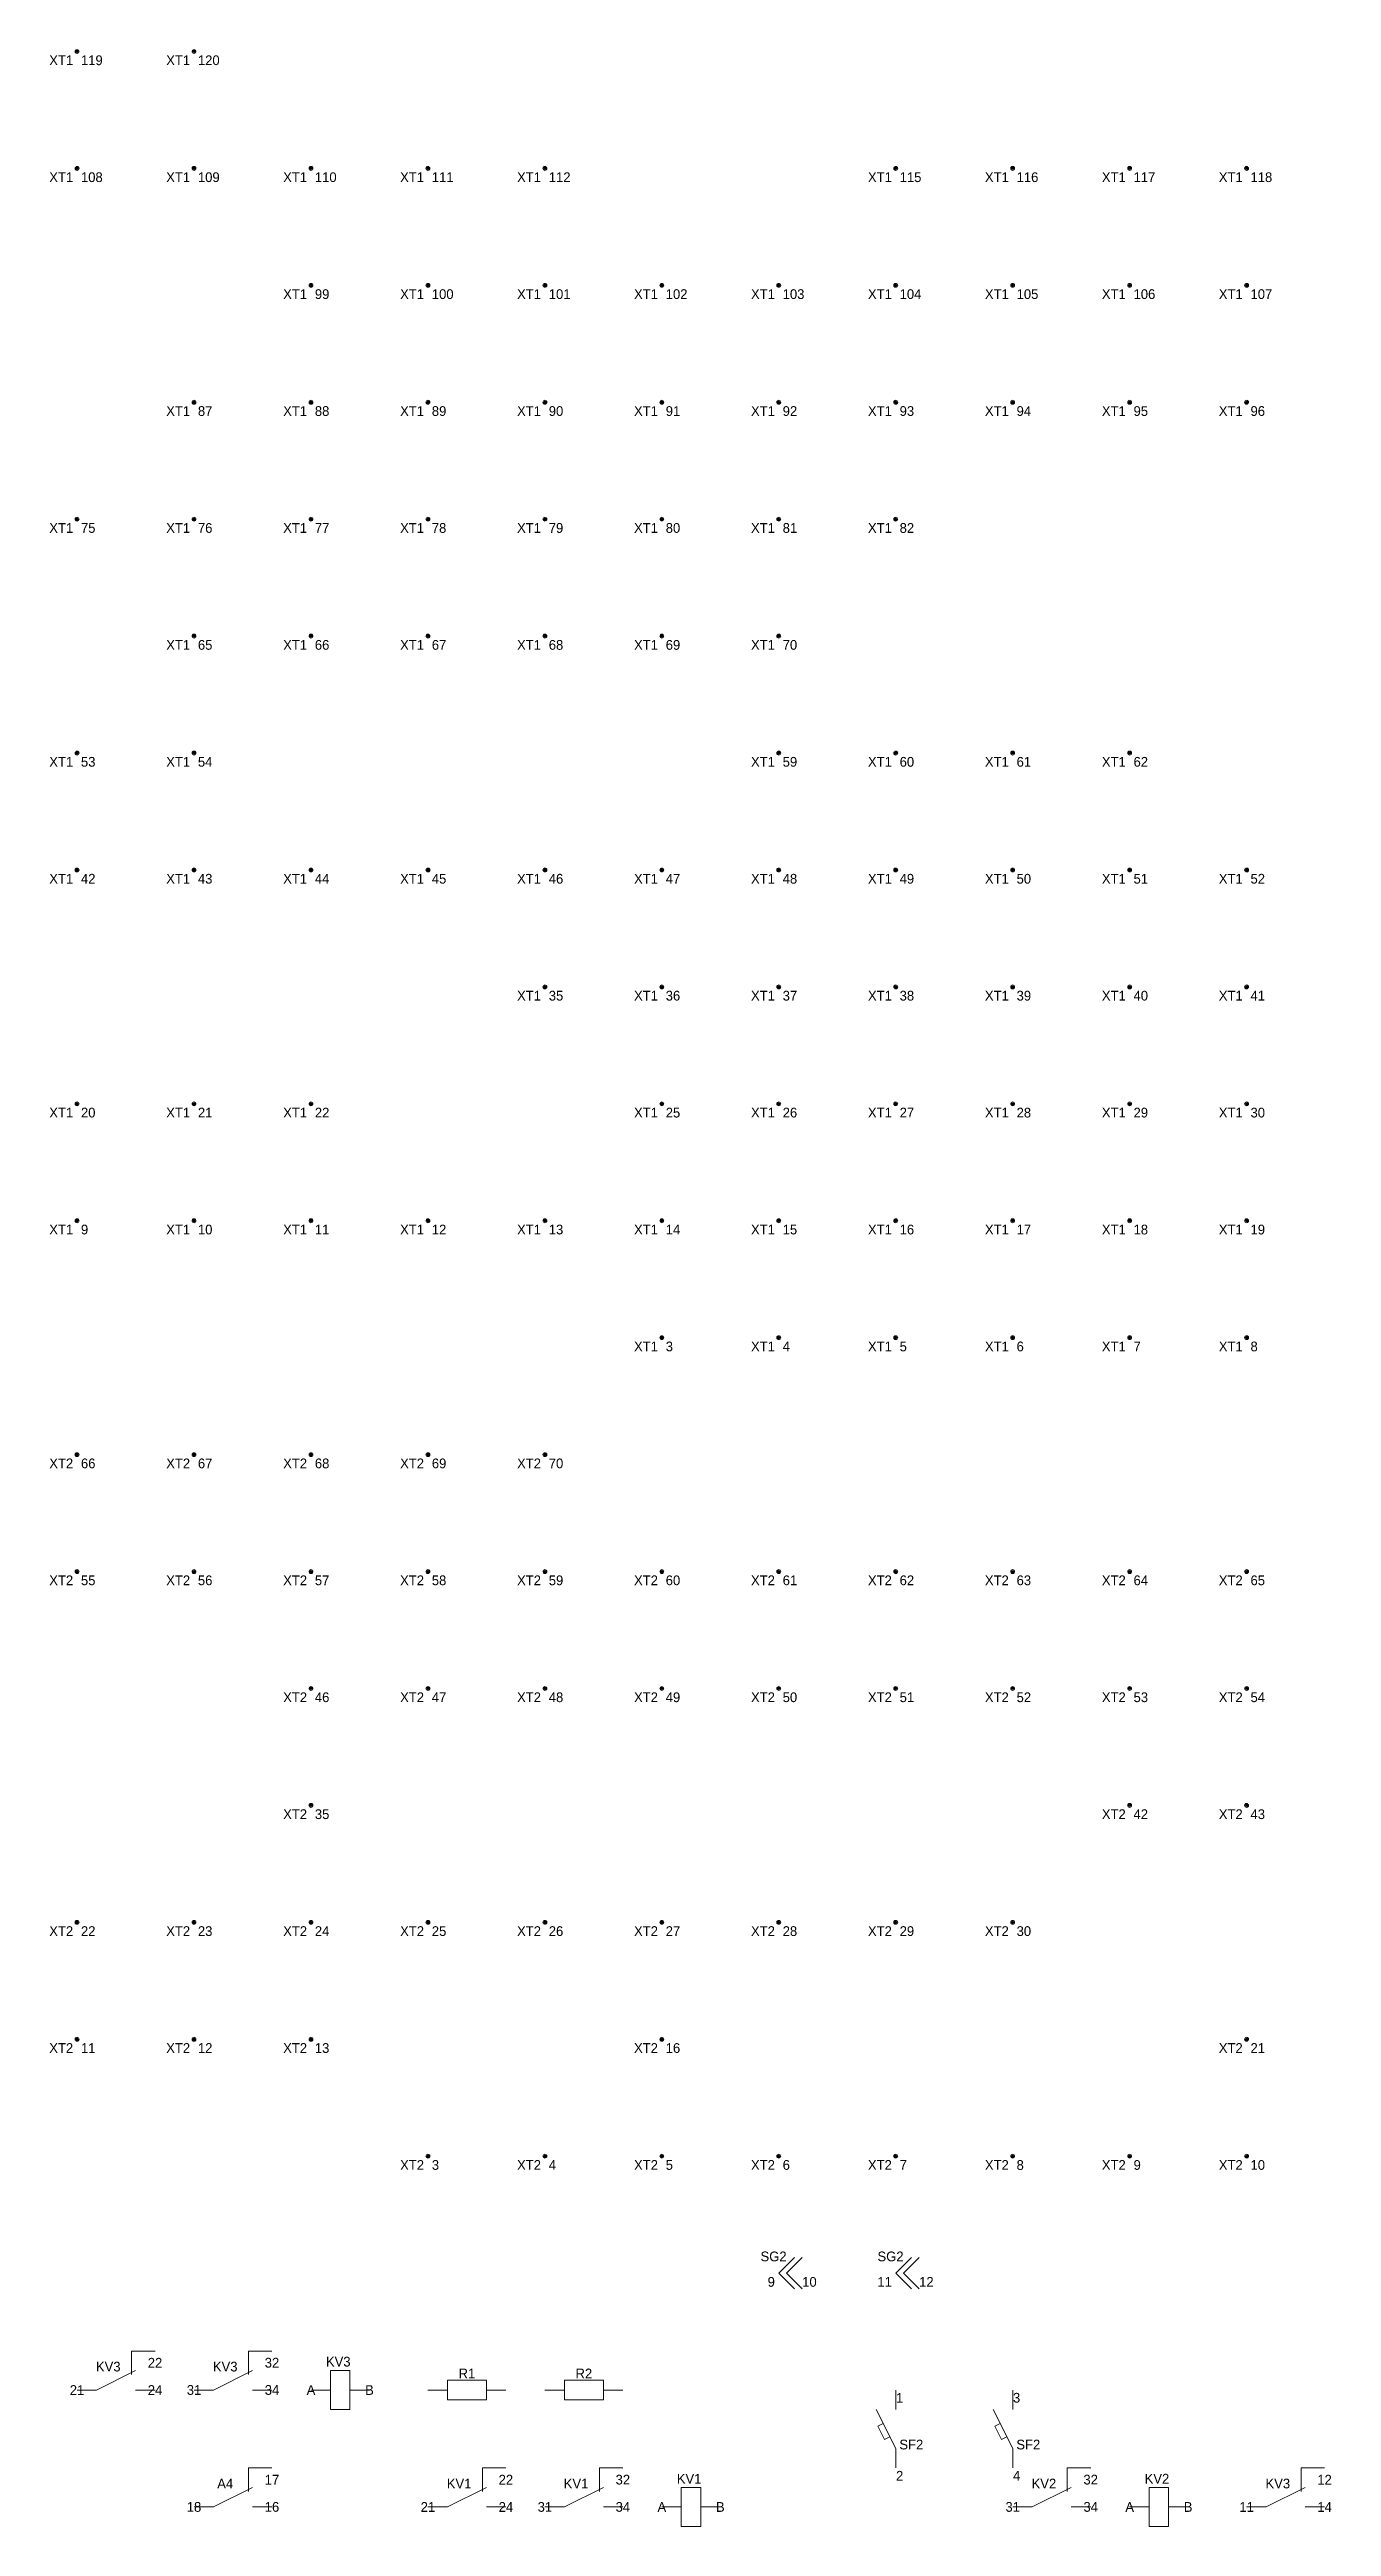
# Model space of a CAD drawing. Header units: millimetres. Extents: x -7 to 1066, y -16 to 1110.
# Drawn here: x -7 to 322, y 475 to 1110 of the extents above; entities that cross this region are included whole.
import ezdxf

# ---------------------------------------------------------------- set-up
doc = ezdxf.new("R2010")
doc.units = ezdxf.units.MM

# ---------------------------------------------------------------- blocks, each defined once
blk = doc.blocks.new('A4#16')
at = {"lineweight": 0}
for points in [[(14, 4), (14, 10)], [(14, 4), (14, 10), (20, 10)], [(0, 0), (5, 0), (15, 5)], [(0, 0), (5, 0), (15, 5)], [(0, 0)], [(0, 0), (5, 0)], [(14, 4)], [(15, 0)], [(15, 0), (20, 0)], [(15, 0), (20, 0)]]:
    blk.add_lwpolyline(points, dxfattribs=at)
at = {"char_height": 2.5, "attachment_point": 5}
for s, insert in [('A4', (8, 6)), ('17', (20, 7)), ('18', (0, 0)), ('16', (20, 0))]:
    blk.add_mtext(s, dxfattribs=dict(at, insert=insert))
blk = doc.blocks.new('KV1#21')
at = {"lineweight": 0}
for points in [[(14, 4), (14, 10)], [(14, 4), (14, 10), (20, 10)], [(0, 0), (5, 0), (15, 5)], [(0, 0), (5, 0), (15, 5)], [(0, 0)], [(0, 0), (5, 0)], [(14, 4)], [(15, 0)], [(15, 0), (20, 0)], [(15, 0), (20, 0)]]:
    blk.add_lwpolyline(points, dxfattribs=at)
at = {"char_height": 2.5, "attachment_point": 5}
for s, insert in [('KV1', (8, 6)), ('22', (20, 7)), ('21', (0, 0)), ('24', (20, 0))]:
    blk.add_mtext(s, dxfattribs=dict(at, insert=insert))
blk = doc.blocks.new('KV1#31')
at = {"lineweight": 0}
for points in [[(14, 4), (14, 10)], [(14, 4), (14, 10), (20, 10)], [(0, 0), (5, 0), (15, 5)], [(0, 0), (5, 0), (15, 5)], [(0, 0)], [(0, 0), (5, 0)], [(14, 4)], [(15, 0)], [(15, 0), (20, 0)], [(15, 0), (20, 0)]]:
    blk.add_lwpolyline(points, dxfattribs=at)
at = {"char_height": 2.5, "attachment_point": 5}
for s, insert in [('KV1', (8, 6)), ('32', (20, 7)), ('31', (0, 0)), ('34', (20, 0))]:
    blk.add_mtext(s, dxfattribs=dict(at, insert=insert))
blk = doc.blocks.new('KV1#A')
at = {"lineweight": 0}
for points in [[(0, 0), (5, 0), (5, 5)], [(0, 0), (5, 0), (5, 5), (10, 5)], [(0, 0), (5, 0), (5, 5), (10, 5), (10, -5)], [(0, 0), (5, 0), (5, 5), (10, 5), (10, -5), (5, -5)], [(0, 0), (5, 0), (5, 5), (10, 5), (10, -5), (5, -5), (5, 0)], [(0, 0), (5, 0), (5, 5), (10, 5), (10, -5), (5, -5), (5, 0)], [(0, 0)], [(0, 0), (5, 0)], [(10, 0)], [(10, 0), (15, 0)]]:
    blk.add_lwpolyline(points, dxfattribs=at)
at = {"char_height": 2.5}
for s, insert, attachment_point in [('KV1', (7, 6), 8), ('A', (0, 0), 5), ('B', (15, 0), 5)]:
    blk.add_mtext(s, dxfattribs=dict(at, insert=insert, attachment_point=attachment_point))
blk = doc.blocks.new('KV2#31')
at = {"lineweight": 0}
for points in [[(14, 4), (14, 10)], [(14, 4), (14, 10), (20, 10)], [(0, 0), (5, 0), (15, 5)], [(0, 0), (5, 0), (15, 5)], [(0, 0)], [(0, 0), (5, 0)], [(14, 4)], [(15, 0)], [(15, 0), (20, 0)], [(15, 0), (20, 0)]]:
    blk.add_lwpolyline(points, dxfattribs=at)
at = {"char_height": 2.5, "attachment_point": 5}
for s, insert in [('KV2', (8, 6)), ('32', (20, 7)), ('31', (0, 0)), ('34', (20, 0))]:
    blk.add_mtext(s, dxfattribs=dict(at, insert=insert))
blk = doc.blocks.new('KV2#A')
at = {"lineweight": 0}
for points in [[(0, 0), (5, 0), (5, 5)], [(0, 0), (5, 0), (5, 5), (10, 5)], [(0, 0), (5, 0), (5, 5), (10, 5), (10, -5)], [(0, 0), (5, 0), (5, 5), (10, 5), (10, -5), (5, -5)], [(0, 0), (5, 0), (5, 5), (10, 5), (10, -5), (5, -5), (5, 0)], [(0, 0), (5, 0), (5, 5), (10, 5), (10, -5), (5, -5), (5, 0)], [(0, 0)], [(0, 0), (5, 0)], [(10, 0)], [(10, 0), (15, 0)]]:
    blk.add_lwpolyline(points, dxfattribs=at)
at = {"char_height": 2.5}
for s, insert, attachment_point in [('KV2', (7, 6), 8), ('A', (0, 0), 5), ('B', (15, 0), 5)]:
    blk.add_mtext(s, dxfattribs=dict(at, insert=insert, attachment_point=attachment_point))
blk = doc.blocks.new('KV3#11')
at = {"lineweight": 0}
for points in [[(14, 4), (14, 10)], [(14, 4), (14, 10), (20, 10)], [(0, 0), (5, 0), (15, 5)], [(0, 0), (5, 0), (15, 5)], [(0, 0)], [(0, 0), (5, 0)], [(14, 4)], [(15, 0)], [(15, 0), (20, 0)], [(15, 0), (20, 0)]]:
    blk.add_lwpolyline(points, dxfattribs=at)
at = {"char_height": 2.5, "attachment_point": 5}
for s, insert in [('KV3', (8, 6)), ('12', (20, 7)), ('11', (0, 0)), ('14', (20, 0))]:
    blk.add_mtext(s, dxfattribs=dict(at, insert=insert))
blk = doc.blocks.new('KV3#21')
at = {"lineweight": 0}
for points in [[(14, 4), (14, 10)], [(14, 4), (14, 10), (20, 10)], [(0, 0), (5, 0), (15, 5)], [(0, 0), (5, 0), (15, 5)], [(0, 0)], [(0, 0), (5, 0)], [(14, 4)], [(15, 0)], [(15, 0), (20, 0)], [(15, 0), (20, 0)]]:
    blk.add_lwpolyline(points, dxfattribs=at)
at = {"char_height": 2.5, "attachment_point": 5}
for s, insert in [('KV3', (8, 6)), ('22', (20, 7)), ('21', (0, 0)), ('24', (20, 0))]:
    blk.add_mtext(s, dxfattribs=dict(at, insert=insert))
blk = doc.blocks.new('KV3#31')
at = {"lineweight": 0}
for points in [[(14, 4), (14, 10)], [(14, 4), (14, 10), (20, 10)], [(0, 0), (5, 0), (15, 5)], [(0, 0), (5, 0), (15, 5)], [(0, 0)], [(0, 0), (5, 0)], [(14, 4)], [(15, 0)], [(15, 0), (20, 0)], [(15, 0), (20, 0)]]:
    blk.add_lwpolyline(points, dxfattribs=at)
at = {"char_height": 2.5, "attachment_point": 5}
for s, insert in [('KV3', (8, 6)), ('32', (20, 7)), ('31', (0, 0)), ('34', (20, 0))]:
    blk.add_mtext(s, dxfattribs=dict(at, insert=insert))
blk = doc.blocks.new('KV3#A')
at = {"lineweight": 0}
for points in [[(0, 0), (5, 0), (5, 5)], [(0, 0), (5, 0), (5, 5), (10, 5)], [(0, 0), (5, 0), (5, 5), (10, 5), (10, -5)], [(0, 0), (5, 0), (5, 5), (10, 5), (10, -5), (5, -5)], [(0, 0), (5, 0), (5, 5), (10, 5), (10, -5), (5, -5), (5, 0)], [(0, 0), (5, 0), (5, 5), (10, 5), (10, -5), (5, -5), (5, 0)], [(0, 0)], [(0, 0), (5, 0)], [(10, 0)], [(10, 0), (15, 0)]]:
    blk.add_lwpolyline(points, dxfattribs=at)
at = {"char_height": 2.5}
for s, insert, attachment_point in [('KV3', (7, 6), 8), ('A', (0, 0), 5), ('B', (15, 0), 5)]:
    blk.add_mtext(s, dxfattribs=dict(at, insert=insert, attachment_point=attachment_point))
blk = doc.blocks.new('R1#1')
at = {"lineweight": 0}
for points in [[(0, 0)], [(0, 0), (5, 0)], [(0, 0), (5, 0)], [(5, -2.5), (5, 2.5)], [(5, -2.5), (5, 2.5), (15, 2.5)], [(5, -2.5), (5, 2.5), (15, 2.5), (15, -2.5)], [(5, -2.5), (5, 2.5), (15, 2.5), (15, -2.5), (5, -2.5)], [(5, -2.5), (5, 2.5), (15, 2.5), (15, -2.5), (5, -2.5)], [(15, 0)], [(15, 0), (20, 0)], [(5, -2.5)]]:
    blk.add_lwpolyline(points, dxfattribs=at)
at = {"insert": (10, 3), "char_height": 2.5, "attachment_point": 8}
blk.add_mtext('R1', dxfattribs=at)
blk = doc.blocks.new('R2#1')
at = {"lineweight": 0}
for points in [[(0, 0)], [(0, 0), (5, 0)], [(0, 0), (5, 0)], [(5, -2.5), (5, 2.5)], [(5, -2.5), (5, 2.5), (15, 2.5)], [(5, -2.5), (5, 2.5), (15, 2.5), (15, -2.5)], [(5, -2.5), (5, 2.5), (15, 2.5), (15, -2.5), (5, -2.5)], [(5, -2.5), (5, 2.5), (15, 2.5), (15, -2.5), (5, -2.5)], [(15, 0)], [(15, 0), (20, 0)], [(5, -2.5)]]:
    blk.add_lwpolyline(points, dxfattribs=at)
at = {"insert": (10, 3), "char_height": 2.5, "attachment_point": 8}
blk.add_mtext('R2', dxfattribs=at)
blk = doc.blocks.new('SF2#1')
at = {"lineweight": 0}
for points in [[(0, -5), (0, 0)], [(0, -5), (0, 0)], [(0, -20), (0, -15), (-5, -5)], [(0, -20), (0, -15), (-5, -5)], [(0, -5)], [(-1.5, -12), (-2.9, -12.7), (-4.6, -9.3), (-3.2, -8.6)], [(-1.5, -12), (-2.9, -12.7), (-4.6, -9.3)], [(-1.5, -12), (-2.9, -12.7)], [(-1.5, -12)], [(0, -20), (0, -15)], [(0, -20)]]:
    blk.add_lwpolyline(points, dxfattribs=at)
at = {"char_height": 2.5, "attachment_point": 5}
for s, insert in [('1', (1, -2)), ('SF2', (4, -14)), ('2', (1, -22))]:
    blk.add_mtext(s, dxfattribs=dict(at, insert=insert))
blk = doc.blocks.new('SF2#3')
at = {"lineweight": 0}
for points in [[(0, -5), (0, 0)], [(0, -5), (0, 0)], [(0, -20), (0, -15), (-5, -5)], [(0, -20), (0, -15), (-5, -5)], [(0, -5)], [(-1.5, -12), (-2.9, -12.7), (-4.6, -9.3), (-3.2, -8.6)], [(-1.5, -12), (-2.9, -12.7), (-4.6, -9.3)], [(-1.5, -12), (-2.9, -12.7)], [(-1.5, -12)], [(0, -20), (0, -15)], [(0, -20)]]:
    blk.add_lwpolyline(points, dxfattribs=at)
at = {"char_height": 2.5, "attachment_point": 5}
for s, insert in [('3', (1, -2)), ('SF2', (4, -14)), ('4', (1, -22))]:
    blk.add_mtext(s, dxfattribs=dict(at, insert=insert))
blk = doc.blocks.new('SG2#9')
at = {"lineweight": 0}
for points in [[(4, 4), (0, 0)], [(4, 4), (0, 0), (4, -4)], [(4, 4), (0, 0), (4, -4)], [(6, 4), (2, 0)], [(6, 4), (2, 0), (6, -4)], [(4, 4)], [(6, 4)]]:
    blk.add_lwpolyline(points, dxfattribs=at)
at = {"char_height": 2.5}
for s, insert, attachment_point in [('SG2', (2, 3), 9), ('9', (-1, -1), 3), ('10', (6, -1), 1)]:
    blk.add_mtext(s, dxfattribs=dict(at, insert=insert, attachment_point=attachment_point))
blk = doc.blocks.new('SG2#11')
at = {"lineweight": 0}
for points in [[(4, 4), (0, 0)], [(4, 4), (0, 0), (4, -4)], [(4, 4), (0, 0), (4, -4)], [(6, 4), (2, 0)], [(6, 4), (2, 0), (6, -4)], [(4, 4)], [(6, 4)]]:
    blk.add_lwpolyline(points, dxfattribs=at)
at = {"char_height": 2.5}
for s, insert, attachment_point in [('SG2', (2, 3), 9), ('11', (-1, -1), 3), ('12', (6, -1), 1)]:
    blk.add_mtext(s, dxfattribs=dict(at, insert=insert, attachment_point=attachment_point))
blk = doc.blocks.new('XT2#3')
at = {"lineweight": 0}
for radius in [0.5, 0.3, 0.1]:
    blk.add_circle((0, 0), radius, dxfattribs=at)
at = {"char_height": 2.5}
for s, insert, attachment_point in [('XT2', (-1, -1), 3), ('3', (1, -1), 1)]:
    blk.add_mtext(s, dxfattribs=dict(at, insert=insert, attachment_point=attachment_point))
blk = doc.blocks.new('XT2#4')
at = {"lineweight": 0}
for radius in [0.5, 0.3, 0.1]:
    blk.add_circle((0, 0), radius, dxfattribs=at)
at = {"char_height": 2.5}
for s, insert, attachment_point in [('XT2', (-1, -1), 3), ('4', (1, -1), 1)]:
    blk.add_mtext(s, dxfattribs=dict(at, insert=insert, attachment_point=attachment_point))
blk = doc.blocks.new('XT2#5')
at = {"lineweight": 0}
for radius in [0.5, 0.3, 0.1]:
    blk.add_circle((0, 0), radius, dxfattribs=at)
at = {"char_height": 2.5}
for s, insert, attachment_point in [('XT2', (-1, -1), 3), ('5', (1, -1), 1)]:
    blk.add_mtext(s, dxfattribs=dict(at, insert=insert, attachment_point=attachment_point))
blk = doc.blocks.new('XT2#6')
at = {"lineweight": 0}
for radius in [0.5, 0.3, 0.1]:
    blk.add_circle((0, 0), radius, dxfattribs=at)
at = {"char_height": 2.5}
for s, insert, attachment_point in [('XT2', (-1, -1), 3), ('6', (1, -1), 1)]:
    blk.add_mtext(s, dxfattribs=dict(at, insert=insert, attachment_point=attachment_point))
blk = doc.blocks.new('XT2#7')
at = {"lineweight": 0}
for radius in [0.5, 0.3, 0.1]:
    blk.add_circle((0, 0), radius, dxfattribs=at)
at = {"char_height": 2.5}
for s, insert, attachment_point in [('XT2', (-1, -1), 3), ('7', (1, -1), 1)]:
    blk.add_mtext(s, dxfattribs=dict(at, insert=insert, attachment_point=attachment_point))
blk = doc.blocks.new('XT2#8')
at = {"lineweight": 0}
for radius in [0.5, 0.3, 0.1]:
    blk.add_circle((0, 0), radius, dxfattribs=at)
at = {"char_height": 2.5}
for s, insert, attachment_point in [('XT2', (-1, -1), 3), ('8', (1, -1), 1)]:
    blk.add_mtext(s, dxfattribs=dict(at, insert=insert, attachment_point=attachment_point))
blk = doc.blocks.new('XT2#9')
at = {"lineweight": 0}
for radius in [0.5, 0.3, 0.1]:
    blk.add_circle((0, 0), radius, dxfattribs=at)
at = {"char_height": 2.5}
for s, insert, attachment_point in [('XT2', (-1, -1), 3), ('9', (1, -1), 1)]:
    blk.add_mtext(s, dxfattribs=dict(at, insert=insert, attachment_point=attachment_point))
blk = doc.blocks.new('XT2#10')
at = {"lineweight": 0}
for radius in [0.5, 0.3, 0.1]:
    blk.add_circle((0, 0), radius, dxfattribs=at)
at = {"char_height": 2.5}
for s, insert, attachment_point in [('XT2', (-1, -1), 3), ('10', (1, -1), 1)]:
    blk.add_mtext(s, dxfattribs=dict(at, insert=insert, attachment_point=attachment_point))
blk = doc.blocks.new('XT2#11')
at = {"lineweight": 0}
for radius in [0.5, 0.3, 0.1]:
    blk.add_circle((0, 0), radius, dxfattribs=at)
at = {"char_height": 2.5}
for s, insert, attachment_point in [('XT2', (-1, -1), 3), ('11', (1, -1), 1)]:
    blk.add_mtext(s, dxfattribs=dict(at, insert=insert, attachment_point=attachment_point))
blk = doc.blocks.new('XT2#12')
at = {"lineweight": 0}
for radius in [0.5, 0.3, 0.1]:
    blk.add_circle((0, 0), radius, dxfattribs=at)
at = {"char_height": 2.5}
for s, insert, attachment_point in [('XT2', (-1, -1), 3), ('12', (1, -1), 1)]:
    blk.add_mtext(s, dxfattribs=dict(at, insert=insert, attachment_point=attachment_point))
blk = doc.blocks.new('XT2#13')
at = {"lineweight": 0}
for radius in [0.5, 0.3, 0.1]:
    blk.add_circle((0, 0), radius, dxfattribs=at)
at = {"char_height": 2.5}
for s, insert, attachment_point in [('XT2', (-1, -1), 3), ('13', (1, -1), 1)]:
    blk.add_mtext(s, dxfattribs=dict(at, insert=insert, attachment_point=attachment_point))
blk = doc.blocks.new('XT2#16')
at = {"lineweight": 0}
for radius in [0.5, 0.3, 0.1]:
    blk.add_circle((0, 0), radius, dxfattribs=at)
at = {"char_height": 2.5}
for s, insert, attachment_point in [('XT2', (-1, -1), 3), ('16', (1, -1), 1)]:
    blk.add_mtext(s, dxfattribs=dict(at, insert=insert, attachment_point=attachment_point))
blk = doc.blocks.new('XT2#21')
at = {"lineweight": 0}
for radius in [0.5, 0.3, 0.1]:
    blk.add_circle((0, 0), radius, dxfattribs=at)
at = {"char_height": 2.5}
for s, insert, attachment_point in [('XT2', (-1, -1), 3), ('21', (1, -1), 1)]:
    blk.add_mtext(s, dxfattribs=dict(at, insert=insert, attachment_point=attachment_point))
blk = doc.blocks.new('XT2#22')
at = {"lineweight": 0}
for radius in [0.5, 0.3, 0.1]:
    blk.add_circle((0, 0), radius, dxfattribs=at)
at = {"char_height": 2.5}
for s, insert, attachment_point in [('XT2', (-1, -1), 3), ('22', (1, -1), 1)]:
    blk.add_mtext(s, dxfattribs=dict(at, insert=insert, attachment_point=attachment_point))
blk = doc.blocks.new('XT2#23')
at = {"lineweight": 0}
for radius in [0.5, 0.3, 0.1]:
    blk.add_circle((0, 0), radius, dxfattribs=at)
at = {"char_height": 2.5}
for s, insert, attachment_point in [('XT2', (-1, -1), 3), ('23', (1, -1), 1)]:
    blk.add_mtext(s, dxfattribs=dict(at, insert=insert, attachment_point=attachment_point))
blk = doc.blocks.new('XT2#24')
at = {"lineweight": 0}
for radius in [0.5, 0.3, 0.1]:
    blk.add_circle((0, 0), radius, dxfattribs=at)
at = {"char_height": 2.5}
for s, insert, attachment_point in [('XT2', (-1, -1), 3), ('24', (1, -1), 1)]:
    blk.add_mtext(s, dxfattribs=dict(at, insert=insert, attachment_point=attachment_point))
blk = doc.blocks.new('XT2#25')
at = {"lineweight": 0}
for radius in [0.5, 0.3, 0.1]:
    blk.add_circle((0, 0), radius, dxfattribs=at)
at = {"char_height": 2.5}
for s, insert, attachment_point in [('XT2', (-1, -1), 3), ('25', (1, -1), 1)]:
    blk.add_mtext(s, dxfattribs=dict(at, insert=insert, attachment_point=attachment_point))
blk = doc.blocks.new('XT2#26')
at = {"lineweight": 0}
for radius in [0.5, 0.3, 0.1]:
    blk.add_circle((0, 0), radius, dxfattribs=at)
at = {"char_height": 2.5}
for s, insert, attachment_point in [('XT2', (-1, -1), 3), ('26', (1, -1), 1)]:
    blk.add_mtext(s, dxfattribs=dict(at, insert=insert, attachment_point=attachment_point))
blk = doc.blocks.new('XT2#27')
at = {"lineweight": 0}
for radius in [0.5, 0.3, 0.1]:
    blk.add_circle((0, 0), radius, dxfattribs=at)
at = {"char_height": 2.5}
for s, insert, attachment_point in [('XT2', (-1, -1), 3), ('27', (1, -1), 1)]:
    blk.add_mtext(s, dxfattribs=dict(at, insert=insert, attachment_point=attachment_point))
blk = doc.blocks.new('XT2#28')
at = {"lineweight": 0}
for radius in [0.5, 0.3, 0.1]:
    blk.add_circle((0, 0), radius, dxfattribs=at)
at = {"char_height": 2.5}
for s, insert, attachment_point in [('XT2', (-1, -1), 3), ('28', (1, -1), 1)]:
    blk.add_mtext(s, dxfattribs=dict(at, insert=insert, attachment_point=attachment_point))
blk = doc.blocks.new('XT2#29')
at = {"lineweight": 0}
for radius in [0.5, 0.3, 0.1]:
    blk.add_circle((0, 0), radius, dxfattribs=at)
at = {"char_height": 2.5}
for s, insert, attachment_point in [('XT2', (-1, -1), 3), ('29', (1, -1), 1)]:
    blk.add_mtext(s, dxfattribs=dict(at, insert=insert, attachment_point=attachment_point))
blk = doc.blocks.new('XT2#30')
at = {"lineweight": 0}
for radius in [0.5, 0.3, 0.1]:
    blk.add_circle((0, 0), radius, dxfattribs=at)
at = {"char_height": 2.5}
for s, insert, attachment_point in [('XT2', (-1, -1), 3), ('30', (1, -1), 1)]:
    blk.add_mtext(s, dxfattribs=dict(at, insert=insert, attachment_point=attachment_point))
blk = doc.blocks.new('XT2#35')
at = {"lineweight": 0}
for radius in [0.5, 0.3, 0.1]:
    blk.add_circle((0, 0), radius, dxfattribs=at)
at = {"char_height": 2.5}
for s, insert, attachment_point in [('XT2', (-1, -1), 3), ('35', (1, -1), 1)]:
    blk.add_mtext(s, dxfattribs=dict(at, insert=insert, attachment_point=attachment_point))
blk = doc.blocks.new('XT2#42')
at = {"lineweight": 0}
for radius in [0.5, 0.3, 0.1]:
    blk.add_circle((0, 0), radius, dxfattribs=at)
at = {"char_height": 2.5}
for s, insert, attachment_point in [('XT2', (-1, -1), 3), ('42', (1, -1), 1)]:
    blk.add_mtext(s, dxfattribs=dict(at, insert=insert, attachment_point=attachment_point))
blk = doc.blocks.new('XT2#43')
at = {"lineweight": 0}
for radius in [0.5, 0.3, 0.1]:
    blk.add_circle((0, 0), radius, dxfattribs=at)
at = {"char_height": 2.5}
for s, insert, attachment_point in [('XT2', (-1, -1), 3), ('43', (1, -1), 1)]:
    blk.add_mtext(s, dxfattribs=dict(at, insert=insert, attachment_point=attachment_point))
blk = doc.blocks.new('XT2#46')
at = {"lineweight": 0}
for radius in [0.5, 0.3, 0.1]:
    blk.add_circle((0, 0), radius, dxfattribs=at)
at = {"char_height": 2.5}
for s, insert, attachment_point in [('XT2', (-1, -1), 3), ('46', (1, -1), 1)]:
    blk.add_mtext(s, dxfattribs=dict(at, insert=insert, attachment_point=attachment_point))
blk = doc.blocks.new('XT2#47')
at = {"lineweight": 0}
for radius in [0.5, 0.3, 0.1]:
    blk.add_circle((0, 0), radius, dxfattribs=at)
at = {"char_height": 2.5}
for s, insert, attachment_point in [('XT2', (-1, -1), 3), ('47', (1, -1), 1)]:
    blk.add_mtext(s, dxfattribs=dict(at, insert=insert, attachment_point=attachment_point))
blk = doc.blocks.new('XT2#48')
at = {"lineweight": 0}
for radius in [0.5, 0.3, 0.1]:
    blk.add_circle((0, 0), radius, dxfattribs=at)
at = {"char_height": 2.5}
for s, insert, attachment_point in [('XT2', (-1, -1), 3), ('48', (1, -1), 1)]:
    blk.add_mtext(s, dxfattribs=dict(at, insert=insert, attachment_point=attachment_point))
blk = doc.blocks.new('XT2#49')
at = {"lineweight": 0}
for radius in [0.5, 0.3, 0.1]:
    blk.add_circle((0, 0), radius, dxfattribs=at)
at = {"char_height": 2.5}
for s, insert, attachment_point in [('XT2', (-1, -1), 3), ('49', (1, -1), 1)]:
    blk.add_mtext(s, dxfattribs=dict(at, insert=insert, attachment_point=attachment_point))
blk = doc.blocks.new('XT2#50')
at = {"lineweight": 0}
for radius in [0.5, 0.3, 0.1]:
    blk.add_circle((0, 0), radius, dxfattribs=at)
at = {"char_height": 2.5}
for s, insert, attachment_point in [('XT2', (-1, -1), 3), ('50', (1, -1), 1)]:
    blk.add_mtext(s, dxfattribs=dict(at, insert=insert, attachment_point=attachment_point))
blk = doc.blocks.new('XT2#51')
at = {"lineweight": 0}
for radius in [0.5, 0.3, 0.1]:
    blk.add_circle((0, 0), radius, dxfattribs=at)
at = {"char_height": 2.5}
for s, insert, attachment_point in [('XT2', (-1, -1), 3), ('51', (1, -1), 1)]:
    blk.add_mtext(s, dxfattribs=dict(at, insert=insert, attachment_point=attachment_point))
blk = doc.blocks.new('XT2#52')
at = {"lineweight": 0}
for radius in [0.5, 0.3, 0.1]:
    blk.add_circle((0, 0), radius, dxfattribs=at)
at = {"char_height": 2.5}
for s, insert, attachment_point in [('XT2', (-1, -1), 3), ('52', (1, -1), 1)]:
    blk.add_mtext(s, dxfattribs=dict(at, insert=insert, attachment_point=attachment_point))
blk = doc.blocks.new('XT2#53')
at = {"lineweight": 0}
for radius in [0.5, 0.3, 0.1]:
    blk.add_circle((0, 0), radius, dxfattribs=at)
at = {"char_height": 2.5}
for s, insert, attachment_point in [('XT2', (-1, -1), 3), ('53', (1, -1), 1)]:
    blk.add_mtext(s, dxfattribs=dict(at, insert=insert, attachment_point=attachment_point))
blk = doc.blocks.new('XT2#54')
at = {"lineweight": 0}
for radius in [0.5, 0.3, 0.1]:
    blk.add_circle((0, 0), radius, dxfattribs=at)
at = {"char_height": 2.5}
for s, insert, attachment_point in [('XT2', (-1, -1), 3), ('54', (1, -1), 1)]:
    blk.add_mtext(s, dxfattribs=dict(at, insert=insert, attachment_point=attachment_point))
blk = doc.blocks.new('XT2#55')
at = {"lineweight": 0}
for radius in [0.5, 0.3, 0.1]:
    blk.add_circle((0, 0), radius, dxfattribs=at)
at = {"char_height": 2.5}
for s, insert, attachment_point in [('XT2', (-1, -1), 3), ('55', (1, -1), 1)]:
    blk.add_mtext(s, dxfattribs=dict(at, insert=insert, attachment_point=attachment_point))
blk = doc.blocks.new('XT2#56')
at = {"lineweight": 0}
for radius in [0.5, 0.3, 0.1]:
    blk.add_circle((0, 0), radius, dxfattribs=at)
at = {"char_height": 2.5}
for s, insert, attachment_point in [('XT2', (-1, -1), 3), ('56', (1, -1), 1)]:
    blk.add_mtext(s, dxfattribs=dict(at, insert=insert, attachment_point=attachment_point))
blk = doc.blocks.new('XT2#57')
at = {"lineweight": 0}
for radius in [0.5, 0.3, 0.1]:
    blk.add_circle((0, 0), radius, dxfattribs=at)
at = {"char_height": 2.5}
for s, insert, attachment_point in [('XT2', (-1, -1), 3), ('57', (1, -1), 1)]:
    blk.add_mtext(s, dxfattribs=dict(at, insert=insert, attachment_point=attachment_point))
blk = doc.blocks.new('XT2#58')
at = {"lineweight": 0}
for radius in [0.5, 0.3, 0.1]:
    blk.add_circle((0, 0), radius, dxfattribs=at)
at = {"char_height": 2.5}
for s, insert, attachment_point in [('XT2', (-1, -1), 3), ('58', (1, -1), 1)]:
    blk.add_mtext(s, dxfattribs=dict(at, insert=insert, attachment_point=attachment_point))
blk = doc.blocks.new('XT2#59')
at = {"lineweight": 0}
for radius in [0.5, 0.3, 0.1]:
    blk.add_circle((0, 0), radius, dxfattribs=at)
at = {"char_height": 2.5}
for s, insert, attachment_point in [('XT2', (-1, -1), 3), ('59', (1, -1), 1)]:
    blk.add_mtext(s, dxfattribs=dict(at, insert=insert, attachment_point=attachment_point))
blk = doc.blocks.new('XT2#60')
at = {"lineweight": 0}
for radius in [0.5, 0.3, 0.1]:
    blk.add_circle((0, 0), radius, dxfattribs=at)
at = {"char_height": 2.5}
for s, insert, attachment_point in [('XT2', (-1, -1), 3), ('60', (1, -1), 1)]:
    blk.add_mtext(s, dxfattribs=dict(at, insert=insert, attachment_point=attachment_point))
blk = doc.blocks.new('XT2#61')
at = {"lineweight": 0}
for radius in [0.5, 0.3, 0.1]:
    blk.add_circle((0, 0), radius, dxfattribs=at)
at = {"char_height": 2.5}
for s, insert, attachment_point in [('XT2', (-1, -1), 3), ('61', (1, -1), 1)]:
    blk.add_mtext(s, dxfattribs=dict(at, insert=insert, attachment_point=attachment_point))
blk = doc.blocks.new('XT2#62')
at = {"lineweight": 0}
for radius in [0.5, 0.3, 0.1]:
    blk.add_circle((0, 0), radius, dxfattribs=at)
at = {"char_height": 2.5}
for s, insert, attachment_point in [('XT2', (-1, -1), 3), ('62', (1, -1), 1)]:
    blk.add_mtext(s, dxfattribs=dict(at, insert=insert, attachment_point=attachment_point))
blk = doc.blocks.new('XT2#63')
at = {"lineweight": 0}
for radius in [0.5, 0.3, 0.1]:
    blk.add_circle((0, 0), radius, dxfattribs=at)
at = {"char_height": 2.5}
for s, insert, attachment_point in [('XT2', (-1, -1), 3), ('63', (1, -1), 1)]:
    blk.add_mtext(s, dxfattribs=dict(at, insert=insert, attachment_point=attachment_point))
blk = doc.blocks.new('XT2#64')
at = {"lineweight": 0}
for radius in [0.5, 0.3, 0.1]:
    blk.add_circle((0, 0), radius, dxfattribs=at)
at = {"char_height": 2.5}
for s, insert, attachment_point in [('XT2', (-1, -1), 3), ('64', (1, -1), 1)]:
    blk.add_mtext(s, dxfattribs=dict(at, insert=insert, attachment_point=attachment_point))
blk = doc.blocks.new('XT2#65')
at = {"lineweight": 0}
for radius in [0.5, 0.3, 0.1]:
    blk.add_circle((0, 0), radius, dxfattribs=at)
at = {"char_height": 2.5}
for s, insert, attachment_point in [('XT2', (-1, -1), 3), ('65', (1, -1), 1)]:
    blk.add_mtext(s, dxfattribs=dict(at, insert=insert, attachment_point=attachment_point))
blk = doc.blocks.new('XT2#66')
at = {"lineweight": 0}
for radius in [0.5, 0.3, 0.1]:
    blk.add_circle((0, 0), radius, dxfattribs=at)
at = {"char_height": 2.5}
for s, insert, attachment_point in [('XT2', (-1, -1), 3), ('66', (1, -1), 1)]:
    blk.add_mtext(s, dxfattribs=dict(at, insert=insert, attachment_point=attachment_point))
blk = doc.blocks.new('XT2#67')
at = {"lineweight": 0}
for radius in [0.5, 0.3, 0.1]:
    blk.add_circle((0, 0), radius, dxfattribs=at)
at = {"char_height": 2.5}
for s, insert, attachment_point in [('XT2', (-1, -1), 3), ('67', (1, -1), 1)]:
    blk.add_mtext(s, dxfattribs=dict(at, insert=insert, attachment_point=attachment_point))
blk = doc.blocks.new('XT2#68')
at = {"lineweight": 0}
for radius in [0.5, 0.3, 0.1]:
    blk.add_circle((0, 0), radius, dxfattribs=at)
at = {"char_height": 2.5}
for s, insert, attachment_point in [('XT2', (-1, -1), 3), ('68', (1, -1), 1)]:
    blk.add_mtext(s, dxfattribs=dict(at, insert=insert, attachment_point=attachment_point))
blk = doc.blocks.new('XT2#69')
at = {"lineweight": 0}
for radius in [0.5, 0.3, 0.1]:
    blk.add_circle((0, 0), radius, dxfattribs=at)
at = {"char_height": 2.5}
for s, insert, attachment_point in [('XT2', (-1, -1), 3), ('69', (1, -1), 1)]:
    blk.add_mtext(s, dxfattribs=dict(at, insert=insert, attachment_point=attachment_point))
blk = doc.blocks.new('XT2#70')
at = {"lineweight": 0}
for radius in [0.5, 0.3, 0.1]:
    blk.add_circle((0, 0), radius, dxfattribs=at)
at = {"char_height": 2.5}
for s, insert, attachment_point in [('XT2', (-1, -1), 3), ('70', (1, -1), 1)]:
    blk.add_mtext(s, dxfattribs=dict(at, insert=insert, attachment_point=attachment_point))
blk = doc.blocks.new('XT1#3')
at = {"lineweight": 0}
for radius in [0.5, 0.3, 0.1]:
    blk.add_circle((0, 0), radius, dxfattribs=at)
at = {"char_height": 2.5}
for s, insert, attachment_point in [('XT1', (-1, -1), 3), ('3', (1, -1), 1)]:
    blk.add_mtext(s, dxfattribs=dict(at, insert=insert, attachment_point=attachment_point))
blk = doc.blocks.new('XT1#4')
at = {"lineweight": 0}
for radius in [0.5, 0.3, 0.1]:
    blk.add_circle((0, 0), radius, dxfattribs=at)
at = {"char_height": 2.5}
for s, insert, attachment_point in [('XT1', (-1, -1), 3), ('4', (1, -1), 1)]:
    blk.add_mtext(s, dxfattribs=dict(at, insert=insert, attachment_point=attachment_point))
blk = doc.blocks.new('XT1#5')
at = {"lineweight": 0}
for radius in [0.5, 0.3, 0.1]:
    blk.add_circle((0, 0), radius, dxfattribs=at)
at = {"char_height": 2.5}
for s, insert, attachment_point in [('XT1', (-1, -1), 3), ('5', (1, -1), 1)]:
    blk.add_mtext(s, dxfattribs=dict(at, insert=insert, attachment_point=attachment_point))
blk = doc.blocks.new('XT1#6')
at = {"lineweight": 0}
for radius in [0.5, 0.3, 0.1]:
    blk.add_circle((0, 0), radius, dxfattribs=at)
at = {"char_height": 2.5}
for s, insert, attachment_point in [('XT1', (-1, -1), 3), ('6', (1, -1), 1)]:
    blk.add_mtext(s, dxfattribs=dict(at, insert=insert, attachment_point=attachment_point))
blk = doc.blocks.new('XT1#7')
at = {"lineweight": 0}
for radius in [0.5, 0.3, 0.1]:
    blk.add_circle((0, 0), radius, dxfattribs=at)
at = {"char_height": 2.5}
for s, insert, attachment_point in [('XT1', (-1, -1), 3), ('7', (1, -1), 1)]:
    blk.add_mtext(s, dxfattribs=dict(at, insert=insert, attachment_point=attachment_point))
blk = doc.blocks.new('XT1#8')
at = {"lineweight": 0}
for radius in [0.5, 0.3, 0.1]:
    blk.add_circle((0, 0), radius, dxfattribs=at)
at = {"char_height": 2.5}
for s, insert, attachment_point in [('XT1', (-1, -1), 3), ('8', (1, -1), 1)]:
    blk.add_mtext(s, dxfattribs=dict(at, insert=insert, attachment_point=attachment_point))
blk = doc.blocks.new('XT1#9')
at = {"lineweight": 0}
for radius in [0.5, 0.3, 0.1]:
    blk.add_circle((0, 0), radius, dxfattribs=at)
at = {"char_height": 2.5}
for s, insert, attachment_point in [('XT1', (-1, -1), 3), ('9', (1, -1), 1)]:
    blk.add_mtext(s, dxfattribs=dict(at, insert=insert, attachment_point=attachment_point))
blk = doc.blocks.new('XT1#10')
at = {"lineweight": 0}
for radius in [0.5, 0.3, 0.1]:
    blk.add_circle((0, 0), radius, dxfattribs=at)
at = {"char_height": 2.5}
for s, insert, attachment_point in [('XT1', (-1, -1), 3), ('10', (1, -1), 1)]:
    blk.add_mtext(s, dxfattribs=dict(at, insert=insert, attachment_point=attachment_point))
blk = doc.blocks.new('XT1#11')
at = {"lineweight": 0}
for radius in [0.5, 0.3, 0.1]:
    blk.add_circle((0, 0), radius, dxfattribs=at)
at = {"char_height": 2.5}
for s, insert, attachment_point in [('XT1', (-1, -1), 3), ('11', (1, -1), 1)]:
    blk.add_mtext(s, dxfattribs=dict(at, insert=insert, attachment_point=attachment_point))
blk = doc.blocks.new('XT1#12')
at = {"lineweight": 0}
for radius in [0.5, 0.3, 0.1]:
    blk.add_circle((0, 0), radius, dxfattribs=at)
at = {"char_height": 2.5}
for s, insert, attachment_point in [('XT1', (-1, -1), 3), ('12', (1, -1), 1)]:
    blk.add_mtext(s, dxfattribs=dict(at, insert=insert, attachment_point=attachment_point))
blk = doc.blocks.new('XT1#13')
at = {"lineweight": 0}
for radius in [0.5, 0.3, 0.1]:
    blk.add_circle((0, 0), radius, dxfattribs=at)
at = {"char_height": 2.5}
for s, insert, attachment_point in [('XT1', (-1, -1), 3), ('13', (1, -1), 1)]:
    blk.add_mtext(s, dxfattribs=dict(at, insert=insert, attachment_point=attachment_point))
blk = doc.blocks.new('XT1#14')
at = {"lineweight": 0}
for radius in [0.5, 0.3, 0.1]:
    blk.add_circle((0, 0), radius, dxfattribs=at)
at = {"char_height": 2.5}
for s, insert, attachment_point in [('XT1', (-1, -1), 3), ('14', (1, -1), 1)]:
    blk.add_mtext(s, dxfattribs=dict(at, insert=insert, attachment_point=attachment_point))
blk = doc.blocks.new('XT1#15')
at = {"lineweight": 0}
for radius in [0.5, 0.3, 0.1]:
    blk.add_circle((0, 0), radius, dxfattribs=at)
at = {"char_height": 2.5}
for s, insert, attachment_point in [('XT1', (-1, -1), 3), ('15', (1, -1), 1)]:
    blk.add_mtext(s, dxfattribs=dict(at, insert=insert, attachment_point=attachment_point))
blk = doc.blocks.new('XT1#16')
at = {"lineweight": 0}
for radius in [0.5, 0.3, 0.1]:
    blk.add_circle((0, 0), radius, dxfattribs=at)
at = {"char_height": 2.5}
for s, insert, attachment_point in [('XT1', (-1, -1), 3), ('16', (1, -1), 1)]:
    blk.add_mtext(s, dxfattribs=dict(at, insert=insert, attachment_point=attachment_point))
blk = doc.blocks.new('XT1#17')
at = {"lineweight": 0}
for radius in [0.5, 0.3, 0.1]:
    blk.add_circle((0, 0), radius, dxfattribs=at)
at = {"char_height": 2.5}
for s, insert, attachment_point in [('XT1', (-1, -1), 3), ('17', (1, -1), 1)]:
    blk.add_mtext(s, dxfattribs=dict(at, insert=insert, attachment_point=attachment_point))
blk = doc.blocks.new('XT1#18')
at = {"lineweight": 0}
for radius in [0.5, 0.3, 0.1]:
    blk.add_circle((0, 0), radius, dxfattribs=at)
at = {"char_height": 2.5}
for s, insert, attachment_point in [('XT1', (-1, -1), 3), ('18', (1, -1), 1)]:
    blk.add_mtext(s, dxfattribs=dict(at, insert=insert, attachment_point=attachment_point))
blk = doc.blocks.new('XT1#19')
at = {"lineweight": 0}
for radius in [0.5, 0.3, 0.1]:
    blk.add_circle((0, 0), radius, dxfattribs=at)
at = {"char_height": 2.5}
for s, insert, attachment_point in [('XT1', (-1, -1), 3), ('19', (1, -1), 1)]:
    blk.add_mtext(s, dxfattribs=dict(at, insert=insert, attachment_point=attachment_point))
blk = doc.blocks.new('XT1#20')
at = {"lineweight": 0}
for radius in [0.5, 0.3, 0.1]:
    blk.add_circle((0, 0), radius, dxfattribs=at)
at = {"char_height": 2.5}
for s, insert, attachment_point in [('XT1', (-1, -1), 3), ('20', (1, -1), 1)]:
    blk.add_mtext(s, dxfattribs=dict(at, insert=insert, attachment_point=attachment_point))
blk = doc.blocks.new('XT1#21')
at = {"lineweight": 0}
for radius in [0.5, 0.3, 0.1]:
    blk.add_circle((0, 0), radius, dxfattribs=at)
at = {"char_height": 2.5}
for s, insert, attachment_point in [('XT1', (-1, -1), 3), ('21', (1, -1), 1)]:
    blk.add_mtext(s, dxfattribs=dict(at, insert=insert, attachment_point=attachment_point))
blk = doc.blocks.new('XT1#22')
at = {"lineweight": 0}
for radius in [0.5, 0.3, 0.1]:
    blk.add_circle((0, 0), radius, dxfattribs=at)
at = {"char_height": 2.5}
for s, insert, attachment_point in [('XT1', (-1, -1), 3), ('22', (1, -1), 1)]:
    blk.add_mtext(s, dxfattribs=dict(at, insert=insert, attachment_point=attachment_point))
blk = doc.blocks.new('XT1#25')
at = {"lineweight": 0}
for radius in [0.5, 0.3, 0.1]:
    blk.add_circle((0, 0), radius, dxfattribs=at)
at = {"char_height": 2.5}
for s, insert, attachment_point in [('XT1', (-1, -1), 3), ('25', (1, -1), 1)]:
    blk.add_mtext(s, dxfattribs=dict(at, insert=insert, attachment_point=attachment_point))
blk = doc.blocks.new('XT1#26')
at = {"lineweight": 0}
for radius in [0.5, 0.3, 0.1]:
    blk.add_circle((0, 0), radius, dxfattribs=at)
at = {"char_height": 2.5}
for s, insert, attachment_point in [('XT1', (-1, -1), 3), ('26', (1, -1), 1)]:
    blk.add_mtext(s, dxfattribs=dict(at, insert=insert, attachment_point=attachment_point))
blk = doc.blocks.new('XT1#27')
at = {"lineweight": 0}
for radius in [0.5, 0.3, 0.1]:
    blk.add_circle((0, 0), radius, dxfattribs=at)
at = {"char_height": 2.5}
for s, insert, attachment_point in [('XT1', (-1, -1), 3), ('27', (1, -1), 1)]:
    blk.add_mtext(s, dxfattribs=dict(at, insert=insert, attachment_point=attachment_point))
blk = doc.blocks.new('XT1#28')
at = {"lineweight": 0}
for radius in [0.5, 0.3, 0.1]:
    blk.add_circle((0, 0), radius, dxfattribs=at)
at = {"char_height": 2.5}
for s, insert, attachment_point in [('XT1', (-1, -1), 3), ('28', (1, -1), 1)]:
    blk.add_mtext(s, dxfattribs=dict(at, insert=insert, attachment_point=attachment_point))
blk = doc.blocks.new('XT1#29')
at = {"lineweight": 0}
for radius in [0.5, 0.3, 0.1]:
    blk.add_circle((0, 0), radius, dxfattribs=at)
at = {"char_height": 2.5}
for s, insert, attachment_point in [('XT1', (-1, -1), 3), ('29', (1, -1), 1)]:
    blk.add_mtext(s, dxfattribs=dict(at, insert=insert, attachment_point=attachment_point))
blk = doc.blocks.new('XT1#30')
at = {"lineweight": 0}
for radius in [0.5, 0.3, 0.1]:
    blk.add_circle((0, 0), radius, dxfattribs=at)
at = {"char_height": 2.5}
for s, insert, attachment_point in [('XT1', (-1, -1), 3), ('30', (1, -1), 1)]:
    blk.add_mtext(s, dxfattribs=dict(at, insert=insert, attachment_point=attachment_point))
blk = doc.blocks.new('XT1#35')
at = {"lineweight": 0}
for radius in [0.5, 0.3, 0.1]:
    blk.add_circle((0, 0), radius, dxfattribs=at)
at = {"char_height": 2.5}
for s, insert, attachment_point in [('XT1', (-1, -1), 3), ('35', (1, -1), 1)]:
    blk.add_mtext(s, dxfattribs=dict(at, insert=insert, attachment_point=attachment_point))
blk = doc.blocks.new('XT1#36')
at = {"lineweight": 0}
for radius in [0.5, 0.3, 0.1]:
    blk.add_circle((0, 0), radius, dxfattribs=at)
at = {"char_height": 2.5}
for s, insert, attachment_point in [('XT1', (-1, -1), 3), ('36', (1, -1), 1)]:
    blk.add_mtext(s, dxfattribs=dict(at, insert=insert, attachment_point=attachment_point))
blk = doc.blocks.new('XT1#37')
at = {"lineweight": 0}
for radius in [0.5, 0.3, 0.1]:
    blk.add_circle((0, 0), radius, dxfattribs=at)
at = {"char_height": 2.5}
for s, insert, attachment_point in [('XT1', (-1, -1), 3), ('37', (1, -1), 1)]:
    blk.add_mtext(s, dxfattribs=dict(at, insert=insert, attachment_point=attachment_point))
blk = doc.blocks.new('XT1#38')
at = {"lineweight": 0}
for radius in [0.5, 0.3, 0.1]:
    blk.add_circle((0, 0), radius, dxfattribs=at)
at = {"char_height": 2.5}
for s, insert, attachment_point in [('XT1', (-1, -1), 3), ('38', (1, -1), 1)]:
    blk.add_mtext(s, dxfattribs=dict(at, insert=insert, attachment_point=attachment_point))
blk = doc.blocks.new('XT1#39')
at = {"lineweight": 0}
for radius in [0.5, 0.3, 0.1]:
    blk.add_circle((0, 0), radius, dxfattribs=at)
at = {"char_height": 2.5}
for s, insert, attachment_point in [('XT1', (-1, -1), 3), ('39', (1, -1), 1)]:
    blk.add_mtext(s, dxfattribs=dict(at, insert=insert, attachment_point=attachment_point))
blk = doc.blocks.new('XT1#40')
at = {"lineweight": 0}
for radius in [0.5, 0.3, 0.1]:
    blk.add_circle((0, 0), radius, dxfattribs=at)
at = {"char_height": 2.5}
for s, insert, attachment_point in [('XT1', (-1, -1), 3), ('40', (1, -1), 1)]:
    blk.add_mtext(s, dxfattribs=dict(at, insert=insert, attachment_point=attachment_point))
blk = doc.blocks.new('XT1#41')
at = {"lineweight": 0}
for radius in [0.5, 0.3, 0.1]:
    blk.add_circle((0, 0), radius, dxfattribs=at)
at = {"char_height": 2.5}
for s, insert, attachment_point in [('XT1', (-1, -1), 3), ('41', (1, -1), 1)]:
    blk.add_mtext(s, dxfattribs=dict(at, insert=insert, attachment_point=attachment_point))
blk = doc.blocks.new('XT1#42')
at = {"lineweight": 0}
for radius in [0.5, 0.3, 0.1]:
    blk.add_circle((0, 0), radius, dxfattribs=at)
at = {"char_height": 2.5}
for s, insert, attachment_point in [('XT1', (-1, -1), 3), ('42', (1, -1), 1)]:
    blk.add_mtext(s, dxfattribs=dict(at, insert=insert, attachment_point=attachment_point))
blk = doc.blocks.new('XT1#43')
at = {"lineweight": 0}
for radius in [0.5, 0.3, 0.1]:
    blk.add_circle((0, 0), radius, dxfattribs=at)
at = {"char_height": 2.5}
for s, insert, attachment_point in [('XT1', (-1, -1), 3), ('43', (1, -1), 1)]:
    blk.add_mtext(s, dxfattribs=dict(at, insert=insert, attachment_point=attachment_point))
blk = doc.blocks.new('XT1#44')
at = {"lineweight": 0}
for radius in [0.5, 0.3, 0.1]:
    blk.add_circle((0, 0), radius, dxfattribs=at)
at = {"char_height": 2.5}
for s, insert, attachment_point in [('XT1', (-1, -1), 3), ('44', (1, -1), 1)]:
    blk.add_mtext(s, dxfattribs=dict(at, insert=insert, attachment_point=attachment_point))
blk = doc.blocks.new('XT1#45')
at = {"lineweight": 0}
for radius in [0.5, 0.3, 0.1]:
    blk.add_circle((0, 0), radius, dxfattribs=at)
at = {"char_height": 2.5}
for s, insert, attachment_point in [('XT1', (-1, -1), 3), ('45', (1, -1), 1)]:
    blk.add_mtext(s, dxfattribs=dict(at, insert=insert, attachment_point=attachment_point))
blk = doc.blocks.new('XT1#46')
at = {"lineweight": 0}
for radius in [0.5, 0.3, 0.1]:
    blk.add_circle((0, 0), radius, dxfattribs=at)
at = {"char_height": 2.5}
for s, insert, attachment_point in [('XT1', (-1, -1), 3), ('46', (1, -1), 1)]:
    blk.add_mtext(s, dxfattribs=dict(at, insert=insert, attachment_point=attachment_point))
blk = doc.blocks.new('XT1#47')
at = {"lineweight": 0}
for radius in [0.5, 0.3, 0.1]:
    blk.add_circle((0, 0), radius, dxfattribs=at)
at = {"char_height": 2.5}
for s, insert, attachment_point in [('XT1', (-1, -1), 3), ('47', (1, -1), 1)]:
    blk.add_mtext(s, dxfattribs=dict(at, insert=insert, attachment_point=attachment_point))
blk = doc.blocks.new('XT1#48')
at = {"lineweight": 0}
for radius in [0.5, 0.3, 0.1]:
    blk.add_circle((0, 0), radius, dxfattribs=at)
at = {"char_height": 2.5}
for s, insert, attachment_point in [('XT1', (-1, -1), 3), ('48', (1, -1), 1)]:
    blk.add_mtext(s, dxfattribs=dict(at, insert=insert, attachment_point=attachment_point))
blk = doc.blocks.new('XT1#49')
at = {"lineweight": 0}
for radius in [0.5, 0.3, 0.1]:
    blk.add_circle((0, 0), radius, dxfattribs=at)
at = {"char_height": 2.5}
for s, insert, attachment_point in [('XT1', (-1, -1), 3), ('49', (1, -1), 1)]:
    blk.add_mtext(s, dxfattribs=dict(at, insert=insert, attachment_point=attachment_point))
blk = doc.blocks.new('XT1#50')
at = {"lineweight": 0}
for radius in [0.5, 0.3, 0.1]:
    blk.add_circle((0, 0), radius, dxfattribs=at)
at = {"char_height": 2.5}
for s, insert, attachment_point in [('XT1', (-1, -1), 3), ('50', (1, -1), 1)]:
    blk.add_mtext(s, dxfattribs=dict(at, insert=insert, attachment_point=attachment_point))
blk = doc.blocks.new('XT1#51')
at = {"lineweight": 0}
for radius in [0.5, 0.3, 0.1]:
    blk.add_circle((0, 0), radius, dxfattribs=at)
at = {"char_height": 2.5}
for s, insert, attachment_point in [('XT1', (-1, -1), 3), ('51', (1, -1), 1)]:
    blk.add_mtext(s, dxfattribs=dict(at, insert=insert, attachment_point=attachment_point))
blk = doc.blocks.new('XT1#52')
at = {"lineweight": 0}
for radius in [0.5, 0.3, 0.1]:
    blk.add_circle((0, 0), radius, dxfattribs=at)
at = {"char_height": 2.5}
for s, insert, attachment_point in [('XT1', (-1, -1), 3), ('52', (1, -1), 1)]:
    blk.add_mtext(s, dxfattribs=dict(at, insert=insert, attachment_point=attachment_point))
blk = doc.blocks.new('XT1#53')
at = {"lineweight": 0}
for radius in [0.5, 0.3, 0.1]:
    blk.add_circle((0, 0), radius, dxfattribs=at)
at = {"char_height": 2.5}
for s, insert, attachment_point in [('XT1', (-1, -1), 3), ('53', (1, -1), 1)]:
    blk.add_mtext(s, dxfattribs=dict(at, insert=insert, attachment_point=attachment_point))
blk = doc.blocks.new('XT1#54')
at = {"lineweight": 0}
for radius in [0.5, 0.3, 0.1]:
    blk.add_circle((0, 0), radius, dxfattribs=at)
at = {"char_height": 2.5}
for s, insert, attachment_point in [('XT1', (-1, -1), 3), ('54', (1, -1), 1)]:
    blk.add_mtext(s, dxfattribs=dict(at, insert=insert, attachment_point=attachment_point))
blk = doc.blocks.new('XT1#59')
at = {"lineweight": 0}
for radius in [0.5, 0.3, 0.1]:
    blk.add_circle((0, 0), radius, dxfattribs=at)
at = {"char_height": 2.5}
for s, insert, attachment_point in [('XT1', (-1, -1), 3), ('59', (1, -1), 1)]:
    blk.add_mtext(s, dxfattribs=dict(at, insert=insert, attachment_point=attachment_point))
blk = doc.blocks.new('XT1#60')
at = {"lineweight": 0}
for radius in [0.5, 0.3, 0.1]:
    blk.add_circle((0, 0), radius, dxfattribs=at)
at = {"char_height": 2.5}
for s, insert, attachment_point in [('XT1', (-1, -1), 3), ('60', (1, -1), 1)]:
    blk.add_mtext(s, dxfattribs=dict(at, insert=insert, attachment_point=attachment_point))
blk = doc.blocks.new('XT1#61')
at = {"lineweight": 0}
for radius in [0.5, 0.3, 0.1]:
    blk.add_circle((0, 0), radius, dxfattribs=at)
at = {"char_height": 2.5}
for s, insert, attachment_point in [('XT1', (-1, -1), 3), ('61', (1, -1), 1)]:
    blk.add_mtext(s, dxfattribs=dict(at, insert=insert, attachment_point=attachment_point))
blk = doc.blocks.new('XT1#62')
at = {"lineweight": 0}
for radius in [0.5, 0.3, 0.1]:
    blk.add_circle((0, 0), radius, dxfattribs=at)
at = {"char_height": 2.5}
for s, insert, attachment_point in [('XT1', (-1, -1), 3), ('62', (1, -1), 1)]:
    blk.add_mtext(s, dxfattribs=dict(at, insert=insert, attachment_point=attachment_point))
blk = doc.blocks.new('XT1#65')
at = {"lineweight": 0}
for radius in [0.5, 0.3, 0.1]:
    blk.add_circle((0, 0), radius, dxfattribs=at)
at = {"char_height": 2.5}
for s, insert, attachment_point in [('XT1', (-1, -1), 3), ('65', (1, -1), 1)]:
    blk.add_mtext(s, dxfattribs=dict(at, insert=insert, attachment_point=attachment_point))
blk = doc.blocks.new('XT1#66')
at = {"lineweight": 0}
for radius in [0.5, 0.3, 0.1]:
    blk.add_circle((0, 0), radius, dxfattribs=at)
at = {"char_height": 2.5}
for s, insert, attachment_point in [('XT1', (-1, -1), 3), ('66', (1, -1), 1)]:
    blk.add_mtext(s, dxfattribs=dict(at, insert=insert, attachment_point=attachment_point))
blk = doc.blocks.new('XT1#67')
at = {"lineweight": 0}
for radius in [0.5, 0.3, 0.1]:
    blk.add_circle((0, 0), radius, dxfattribs=at)
at = {"char_height": 2.5}
for s, insert, attachment_point in [('XT1', (-1, -1), 3), ('67', (1, -1), 1)]:
    blk.add_mtext(s, dxfattribs=dict(at, insert=insert, attachment_point=attachment_point))
blk = doc.blocks.new('XT1#68')
at = {"lineweight": 0}
for radius in [0.5, 0.3, 0.1]:
    blk.add_circle((0, 0), radius, dxfattribs=at)
at = {"char_height": 2.5}
for s, insert, attachment_point in [('XT1', (-1, -1), 3), ('68', (1, -1), 1)]:
    blk.add_mtext(s, dxfattribs=dict(at, insert=insert, attachment_point=attachment_point))
blk = doc.blocks.new('XT1#69')
at = {"lineweight": 0}
for radius in [0.5, 0.3, 0.1]:
    blk.add_circle((0, 0), radius, dxfattribs=at)
at = {"char_height": 2.5}
for s, insert, attachment_point in [('XT1', (-1, -1), 3), ('69', (1, -1), 1)]:
    blk.add_mtext(s, dxfattribs=dict(at, insert=insert, attachment_point=attachment_point))
blk = doc.blocks.new('XT1#70')
at = {"lineweight": 0}
for radius in [0.5, 0.3, 0.1]:
    blk.add_circle((0, 0), radius, dxfattribs=at)
at = {"char_height": 2.5}
for s, insert, attachment_point in [('XT1', (-1, -1), 3), ('70', (1, -1), 1)]:
    blk.add_mtext(s, dxfattribs=dict(at, insert=insert, attachment_point=attachment_point))
blk = doc.blocks.new('XT1#75')
at = {"lineweight": 0}
for radius in [0.5, 0.3, 0.1]:
    blk.add_circle((0, 0), radius, dxfattribs=at)
at = {"char_height": 2.5}
for s, insert, attachment_point in [('XT1', (-1, -1), 3), ('75', (1, -1), 1)]:
    blk.add_mtext(s, dxfattribs=dict(at, insert=insert, attachment_point=attachment_point))
blk = doc.blocks.new('XT1#76')
at = {"lineweight": 0}
for radius in [0.5, 0.3, 0.1]:
    blk.add_circle((0, 0), radius, dxfattribs=at)
at = {"char_height": 2.5}
for s, insert, attachment_point in [('XT1', (-1, -1), 3), ('76', (1, -1), 1)]:
    blk.add_mtext(s, dxfattribs=dict(at, insert=insert, attachment_point=attachment_point))
blk = doc.blocks.new('XT1#77')
at = {"lineweight": 0}
for radius in [0.5, 0.3, 0.1]:
    blk.add_circle((0, 0), radius, dxfattribs=at)
at = {"char_height": 2.5}
for s, insert, attachment_point in [('XT1', (-1, -1), 3), ('77', (1, -1), 1)]:
    blk.add_mtext(s, dxfattribs=dict(at, insert=insert, attachment_point=attachment_point))
blk = doc.blocks.new('XT1#78')
at = {"lineweight": 0}
for radius in [0.5, 0.3, 0.1]:
    blk.add_circle((0, 0), radius, dxfattribs=at)
at = {"char_height": 2.5}
for s, insert, attachment_point in [('XT1', (-1, -1), 3), ('78', (1, -1), 1)]:
    blk.add_mtext(s, dxfattribs=dict(at, insert=insert, attachment_point=attachment_point))
blk = doc.blocks.new('XT1#79')
at = {"lineweight": 0}
for radius in [0.5, 0.3, 0.1]:
    blk.add_circle((0, 0), radius, dxfattribs=at)
at = {"char_height": 2.5}
for s, insert, attachment_point in [('XT1', (-1, -1), 3), ('79', (1, -1), 1)]:
    blk.add_mtext(s, dxfattribs=dict(at, insert=insert, attachment_point=attachment_point))
blk = doc.blocks.new('XT1#80')
at = {"lineweight": 0}
for radius in [0.5, 0.3, 0.1]:
    blk.add_circle((0, 0), radius, dxfattribs=at)
at = {"char_height": 2.5}
for s, insert, attachment_point in [('XT1', (-1, -1), 3), ('80', (1, -1), 1)]:
    blk.add_mtext(s, dxfattribs=dict(at, insert=insert, attachment_point=attachment_point))
blk = doc.blocks.new('XT1#81')
at = {"lineweight": 0}
for radius in [0.5, 0.3, 0.1]:
    blk.add_circle((0, 0), radius, dxfattribs=at)
at = {"char_height": 2.5}
for s, insert, attachment_point in [('XT1', (-1, -1), 3), ('81', (1, -1), 1)]:
    blk.add_mtext(s, dxfattribs=dict(at, insert=insert, attachment_point=attachment_point))
blk = doc.blocks.new('XT1#82')
at = {"lineweight": 0}
for radius in [0.5, 0.3, 0.1]:
    blk.add_circle((0, 0), radius, dxfattribs=at)
at = {"char_height": 2.5}
for s, insert, attachment_point in [('XT1', (-1, -1), 3), ('82', (1, -1), 1)]:
    blk.add_mtext(s, dxfattribs=dict(at, insert=insert, attachment_point=attachment_point))
blk = doc.blocks.new('XT1#87')
at = {"lineweight": 0}
for radius in [0.5, 0.3, 0.1]:
    blk.add_circle((0, 0), radius, dxfattribs=at)
at = {"char_height": 2.5}
for s, insert, attachment_point in [('XT1', (-1, -1), 3), ('87', (1, -1), 1)]:
    blk.add_mtext(s, dxfattribs=dict(at, insert=insert, attachment_point=attachment_point))
blk = doc.blocks.new('XT1#88')
at = {"lineweight": 0}
for radius in [0.5, 0.3, 0.1]:
    blk.add_circle((0, 0), radius, dxfattribs=at)
at = {"char_height": 2.5}
for s, insert, attachment_point in [('XT1', (-1, -1), 3), ('88', (1, -1), 1)]:
    blk.add_mtext(s, dxfattribs=dict(at, insert=insert, attachment_point=attachment_point))
blk = doc.blocks.new('XT1#89')
at = {"lineweight": 0}
for radius in [0.5, 0.3, 0.1]:
    blk.add_circle((0, 0), radius, dxfattribs=at)
at = {"char_height": 2.5}
for s, insert, attachment_point in [('XT1', (-1, -1), 3), ('89', (1, -1), 1)]:
    blk.add_mtext(s, dxfattribs=dict(at, insert=insert, attachment_point=attachment_point))
blk = doc.blocks.new('XT1#90')
at = {"lineweight": 0}
for radius in [0.5, 0.3, 0.1]:
    blk.add_circle((0, 0), radius, dxfattribs=at)
at = {"char_height": 2.5}
for s, insert, attachment_point in [('XT1', (-1, -1), 3), ('90', (1, -1), 1)]:
    blk.add_mtext(s, dxfattribs=dict(at, insert=insert, attachment_point=attachment_point))
blk = doc.blocks.new('XT1#91')
at = {"lineweight": 0}
for radius in [0.5, 0.3, 0.1]:
    blk.add_circle((0, 0), radius, dxfattribs=at)
at = {"char_height": 2.5}
for s, insert, attachment_point in [('XT1', (-1, -1), 3), ('91', (1, -1), 1)]:
    blk.add_mtext(s, dxfattribs=dict(at, insert=insert, attachment_point=attachment_point))
blk = doc.blocks.new('XT1#92')
at = {"lineweight": 0}
for radius in [0.5, 0.3, 0.1]:
    blk.add_circle((0, 0), radius, dxfattribs=at)
at = {"char_height": 2.5}
for s, insert, attachment_point in [('XT1', (-1, -1), 3), ('92', (1, -1), 1)]:
    blk.add_mtext(s, dxfattribs=dict(at, insert=insert, attachment_point=attachment_point))
blk = doc.blocks.new('XT1#93')
at = {"lineweight": 0}
for radius in [0.5, 0.3, 0.1]:
    blk.add_circle((0, 0), radius, dxfattribs=at)
at = {"char_height": 2.5}
for s, insert, attachment_point in [('XT1', (-1, -1), 3), ('93', (1, -1), 1)]:
    blk.add_mtext(s, dxfattribs=dict(at, insert=insert, attachment_point=attachment_point))
blk = doc.blocks.new('XT1#94')
at = {"lineweight": 0}
for radius in [0.5, 0.3, 0.1]:
    blk.add_circle((0, 0), radius, dxfattribs=at)
at = {"char_height": 2.5}
for s, insert, attachment_point in [('XT1', (-1, -1), 3), ('94', (1, -1), 1)]:
    blk.add_mtext(s, dxfattribs=dict(at, insert=insert, attachment_point=attachment_point))
blk = doc.blocks.new('XT1#95')
at = {"lineweight": 0}
for radius in [0.5, 0.3, 0.1]:
    blk.add_circle((0, 0), radius, dxfattribs=at)
at = {"char_height": 2.5}
for s, insert, attachment_point in [('XT1', (-1, -1), 3), ('95', (1, -1), 1)]:
    blk.add_mtext(s, dxfattribs=dict(at, insert=insert, attachment_point=attachment_point))
blk = doc.blocks.new('XT1#96')
at = {"lineweight": 0}
for radius in [0.5, 0.3, 0.1]:
    blk.add_circle((0, 0), radius, dxfattribs=at)
at = {"char_height": 2.5}
for s, insert, attachment_point in [('XT1', (-1, -1), 3), ('96', (1, -1), 1)]:
    blk.add_mtext(s, dxfattribs=dict(at, insert=insert, attachment_point=attachment_point))
blk = doc.blocks.new('XT1#99')
at = {"lineweight": 0}
for radius in [0.5, 0.3, 0.1]:
    blk.add_circle((0, 0), radius, dxfattribs=at)
at = {"char_height": 2.5}
for s, insert, attachment_point in [('XT1', (-1, -1), 3), ('99', (1, -1), 1)]:
    blk.add_mtext(s, dxfattribs=dict(at, insert=insert, attachment_point=attachment_point))
blk = doc.blocks.new('XT1#100')
at = {"lineweight": 0}
for radius in [0.5, 0.3, 0.1]:
    blk.add_circle((0, 0), radius, dxfattribs=at)
at = {"char_height": 2.5}
for s, insert, attachment_point in [('XT1', (-1, -1), 3), ('100', (1, -1), 1)]:
    blk.add_mtext(s, dxfattribs=dict(at, insert=insert, attachment_point=attachment_point))
blk = doc.blocks.new('XT1#101')
at = {"lineweight": 0}
for radius in [0.5, 0.3, 0.1]:
    blk.add_circle((0, 0), radius, dxfattribs=at)
at = {"char_height": 2.5}
for s, insert, attachment_point in [('XT1', (-1, -1), 3), ('101', (1, -1), 1)]:
    blk.add_mtext(s, dxfattribs=dict(at, insert=insert, attachment_point=attachment_point))
blk = doc.blocks.new('XT1#102')
at = {"lineweight": 0}
for radius in [0.5, 0.3, 0.1]:
    blk.add_circle((0, 0), radius, dxfattribs=at)
at = {"char_height": 2.5}
for s, insert, attachment_point in [('XT1', (-1, -1), 3), ('102', (1, -1), 1)]:
    blk.add_mtext(s, dxfattribs=dict(at, insert=insert, attachment_point=attachment_point))
blk = doc.blocks.new('XT1#103')
at = {"lineweight": 0}
for radius in [0.5, 0.3, 0.1]:
    blk.add_circle((0, 0), radius, dxfattribs=at)
at = {"char_height": 2.5}
for s, insert, attachment_point in [('XT1', (-1, -1), 3), ('103', (1, -1), 1)]:
    blk.add_mtext(s, dxfattribs=dict(at, insert=insert, attachment_point=attachment_point))
blk = doc.blocks.new('XT1#104')
at = {"lineweight": 0}
for radius in [0.5, 0.3, 0.1]:
    blk.add_circle((0, 0), radius, dxfattribs=at)
at = {"char_height": 2.5}
for s, insert, attachment_point in [('XT1', (-1, -1), 3), ('104', (1, -1), 1)]:
    blk.add_mtext(s, dxfattribs=dict(at, insert=insert, attachment_point=attachment_point))
blk = doc.blocks.new('XT1#105')
at = {"lineweight": 0}
for radius in [0.5, 0.3, 0.1]:
    blk.add_circle((0, 0), radius, dxfattribs=at)
at = {"char_height": 2.5}
for s, insert, attachment_point in [('XT1', (-1, -1), 3), ('105', (1, -1), 1)]:
    blk.add_mtext(s, dxfattribs=dict(at, insert=insert, attachment_point=attachment_point))
blk = doc.blocks.new('XT1#106')
at = {"lineweight": 0}
for radius in [0.5, 0.3, 0.1]:
    blk.add_circle((0, 0), radius, dxfattribs=at)
at = {"char_height": 2.5}
for s, insert, attachment_point in [('XT1', (-1, -1), 3), ('106', (1, -1), 1)]:
    blk.add_mtext(s, dxfattribs=dict(at, insert=insert, attachment_point=attachment_point))
blk = doc.blocks.new('XT1#107')
at = {"lineweight": 0}
for radius in [0.5, 0.3, 0.1]:
    blk.add_circle((0, 0), radius, dxfattribs=at)
at = {"char_height": 2.5}
for s, insert, attachment_point in [('XT1', (-1, -1), 3), ('107', (1, -1), 1)]:
    blk.add_mtext(s, dxfattribs=dict(at, insert=insert, attachment_point=attachment_point))
blk = doc.blocks.new('XT1#108')
at = {"lineweight": 0}
for radius in [0.5, 0.3, 0.1]:
    blk.add_circle((0, 0), radius, dxfattribs=at)
at = {"char_height": 2.5}
for s, insert, attachment_point in [('XT1', (-1, -1), 3), ('108', (1, -1), 1)]:
    blk.add_mtext(s, dxfattribs=dict(at, insert=insert, attachment_point=attachment_point))
blk = doc.blocks.new('XT1#109')
at = {"lineweight": 0}
for radius in [0.5, 0.3, 0.1]:
    blk.add_circle((0, 0), radius, dxfattribs=at)
at = {"char_height": 2.5}
for s, insert, attachment_point in [('XT1', (-1, -1), 3), ('109', (1, -1), 1)]:
    blk.add_mtext(s, dxfattribs=dict(at, insert=insert, attachment_point=attachment_point))
blk = doc.blocks.new('XT1#110')
at = {"lineweight": 0}
for radius in [0.5, 0.3, 0.1]:
    blk.add_circle((0, 0), radius, dxfattribs=at)
at = {"char_height": 2.5}
for s, insert, attachment_point in [('XT1', (-1, -1), 3), ('110', (1, -1), 1)]:
    blk.add_mtext(s, dxfattribs=dict(at, insert=insert, attachment_point=attachment_point))
blk = doc.blocks.new('XT1#111')
at = {"lineweight": 0}
for radius in [0.5, 0.3, 0.1]:
    blk.add_circle((0, 0), radius, dxfattribs=at)
at = {"char_height": 2.5}
for s, insert, attachment_point in [('XT1', (-1, -1), 3), ('111', (1, -1), 1)]:
    blk.add_mtext(s, dxfattribs=dict(at, insert=insert, attachment_point=attachment_point))
blk = doc.blocks.new('XT1#112')
at = {"lineweight": 0}
for radius in [0.5, 0.3, 0.1]:
    blk.add_circle((0, 0), radius, dxfattribs=at)
at = {"char_height": 2.5}
for s, insert, attachment_point in [('XT1', (-1, -1), 3), ('112', (1, -1), 1)]:
    blk.add_mtext(s, dxfattribs=dict(at, insert=insert, attachment_point=attachment_point))
blk = doc.blocks.new('XT1#115')
at = {"lineweight": 0}
for radius in [0.5, 0.3, 0.1]:
    blk.add_circle((0, 0), radius, dxfattribs=at)
at = {"char_height": 2.5}
for s, insert, attachment_point in [('XT1', (-1, -1), 3), ('115', (1, -1), 1)]:
    blk.add_mtext(s, dxfattribs=dict(at, insert=insert, attachment_point=attachment_point))
blk = doc.blocks.new('XT1#116')
at = {"lineweight": 0}
for radius in [0.5, 0.3, 0.1]:
    blk.add_circle((0, 0), radius, dxfattribs=at)
at = {"char_height": 2.5}
for s, insert, attachment_point in [('XT1', (-1, -1), 3), ('116', (1, -1), 1)]:
    blk.add_mtext(s, dxfattribs=dict(at, insert=insert, attachment_point=attachment_point))
blk = doc.blocks.new('XT1#117')
at = {"lineweight": 0}
for radius in [0.5, 0.3, 0.1]:
    blk.add_circle((0, 0), radius, dxfattribs=at)
at = {"char_height": 2.5}
for s, insert, attachment_point in [('XT1', (-1, -1), 3), ('117', (1, -1), 1)]:
    blk.add_mtext(s, dxfattribs=dict(at, insert=insert, attachment_point=attachment_point))
blk = doc.blocks.new('XT1#118')
at = {"lineweight": 0}
for radius in [0.5, 0.3, 0.1]:
    blk.add_circle((0, 0), radius, dxfattribs=at)
at = {"char_height": 2.5}
for s, insert, attachment_point in [('XT1', (-1, -1), 3), ('118', (1, -1), 1)]:
    blk.add_mtext(s, dxfattribs=dict(at, insert=insert, attachment_point=attachment_point))
blk = doc.blocks.new('XT1#119')
at = {"lineweight": 0}
for radius in [0.5, 0.3, 0.1]:
    blk.add_circle((0, 0), radius, dxfattribs=at)
at = {"char_height": 2.5}
for s, insert, attachment_point in [('XT1', (-1, -1), 3), ('119', (1, -1), 1)]:
    blk.add_mtext(s, dxfattribs=dict(at, insert=insert, attachment_point=attachment_point))
blk = doc.blocks.new('XT1#120')
at = {"lineweight": 0}
for radius in [0.5, 0.3, 0.1]:
    blk.add_circle((0, 0), radius, dxfattribs=at)
at = {"char_height": 2.5}
for s, insert, attachment_point in [('XT1', (-1, -1), 3), ('120', (1, -1), 1)]:
    blk.add_mtext(s, dxfattribs=dict(at, insert=insert, attachment_point=attachment_point))

msp = doc.modelspace()

# ---------------------------------------------------------------- block references
for name, p in [('XT1#119', (0, 1110)), ('XT1#120', (30, 1110)), ('XT1#108', (0, 1080)), ('XT1#109', (30, 1080)), ('XT1#110', (60, 1080)), ('XT1#111', (90, 1080)), ('XT1#112', (120, 1080)), ('XT1#115', (210, 1080)), ('XT1#116', (240, 1080)), ('XT1#117', (270, 1080)), ('XT1#118', (300, 1080)), ('XT1#99', (60, 1050)), ('XT1#100', (90, 1050)), ('XT1#101', (120, 1050)), ('XT1#102', (150, 1050)), ('XT1#103', (180, 1050)), ('XT1#104', (210, 1050)), ('XT1#105', (240, 1050)), ('XT1#106', (270, 1050)), ('XT1#107', (300, 1050)), ('XT1#87', (30, 1020)), ('XT1#88', (60, 1020)), ('XT1#89', (90, 1020)), ('XT1#90', (120, 1020)), ('XT1#91', (150, 1020)), ('XT1#92', (180, 1020)), ('XT1#93', (210, 1020)), ('XT1#94', (240, 1020)), ('XT1#95', (270, 1020)), ('XT1#96', (300, 1020)), ('XT1#75', (0, 990)), ('XT1#76', (30, 990)), ('XT1#77', (60, 990)), ('XT1#78', (90, 990)), ('XT1#79', (120, 990)), ('XT1#80', (150, 990)), ('XT1#81', (180, 990)), ('XT1#82', (210, 990)), ('XT1#65', (30, 960)), ('XT1#66', (60, 960)), ('XT1#67', (90, 960)), ('XT1#68', (120, 960)), ('XT1#69', (150, 960)), ('XT1#70', (180, 960)), ('XT1#53', (0, 930)), ('XT1#54', (30, 930)), ('XT1#59', (180, 930)), ('XT1#60', (210, 930)), ('XT1#61', (240, 930)), ('XT1#62', (270, 930)), ('XT1#42', (0, 900)), ('XT1#43', (30, 900)), ('XT1#44', (60, 900)), ('XT1#45', (90, 900)), ('XT1#46', (120, 900)), ('XT1#47', (150, 900)), ('XT1#48', (180, 900)), ('XT1#49', (210, 900)), ('XT1#50', (240, 900)), ('XT1#51', (270, 900)), ('XT1#52', (300, 900)), ('XT1#35', (120, 870)), ('XT1#36', (150, 870)), ('XT1#37', (180, 870)), ('XT1#38', (210, 870)), ('XT1#39', (240, 870)), ('XT1#40', (270, 870)), ('XT1#41', (300, 870)), ('XT1#20', (0, 840)), ('XT1#21', (30, 840)), ('XT1#22', (60, 840)), ('XT1#25', (150, 840)), ('XT1#26', (180, 840)), ('XT1#27', (210, 840)), ('XT1#28', (240, 840)), ('XT1#29', (270, 840)), ('XT1#30', (300, 840)), ('XT1#9', (0, 810)), ('XT1#10', (30, 810)), ('XT1#11', (60, 810)), ('XT1#12', (90, 810)), ('XT1#13', (120, 810)), ('XT1#14', (150, 810)), ('XT1#15', (180, 810)), ('XT1#16', (210, 810)), ('XT1#17', (240, 810)), ('XT1#18', (270, 810)), ('XT1#19', (300, 810)), ('XT1#3', (150, 780)), ('XT1#4', (180, 780)), ('XT1#5', (210, 780)), ('XT1#6', (240, 780)), ('XT1#7', (270, 780)), ('XT1#8', (300, 780)), ('XT2#66', (0, 750)), ('XT2#67', (30, 750)), ('XT2#68', (60, 750)), ('XT2#69', (90, 750)), ('XT2#70', (120, 750)), ('XT2#55', (0, 720)), ('XT2#56', (30, 720)), ('XT2#57', (60, 720)), ('XT2#58', (90, 720)), ('XT2#59', (120, 720)), ('XT2#60', (150, 720)), ('XT2#61', (180, 720)), ('XT2#62', (210, 720)), ('XT2#63', (240, 720)), ('XT2#64', (270, 720)), ('XT2#65', (300, 720)), ('XT2#46', (60, 690)), ('XT2#47', (90, 690)), ('XT2#48', (120, 690)), ('XT2#49', (150, 690)), ('XT2#50', (180, 690)), ('XT2#51', (210, 690)), ('XT2#52', (240, 690)), ('XT2#53', (270, 690)), ('XT2#54', (300, 690)), ('XT2#35', (60, 660)), ('XT2#42', (270, 660)), ('XT2#43', (300, 660)), ('XT2#22', (0, 630)), ('XT2#23', (30, 630)), ('XT2#24', (60, 630)), ('XT2#25', (90, 630)), ('XT2#26', (120, 630)), ('XT2#27', (150, 630)), ('XT2#28', (180, 630)), ('XT2#29', (210, 630)), ('XT2#30', (240, 630)), ('XT2#11', (0, 600)), ('XT2#12', (30, 600)), ('XT2#13', (60, 600)), ('XT2#16', (150, 600)), ('XT2#21', (300, 600)), ('XT2#3', (90, 570)), ('XT2#4', (120, 570)), ('XT2#5', (150, 570)), ('XT2#6', (180, 570)), ('XT2#7', (210, 570)), ('XT2#8', (240, 570)), ('XT2#9', (270, 570)), ('XT2#10', (300, 570)), ('SG2#9', (180, 540)), ('SG2#11', (210, 540)), ('KV3#21', (0, 510)), ('KV3#31', (30, 510)), ('KV3#A', (60, 510)), ('R1#1', (90, 510)), ('R2#1', (120, 510)), ('SF2#1', (210, 510)), ('SF2#3', (240, 510)), ('A4#16', (30, 480)), ('KV1#21', (90, 480)), ('KV1#31', (120, 480)), ('KV2#31', (240, 480)), ('KV3#11', (300, 480)), ('KV1#A', (150, 480)), ('KV2#A', (270, 480))]:
    msp.add_blockref(name, p)

doc.saveas('drawing.dxf')
